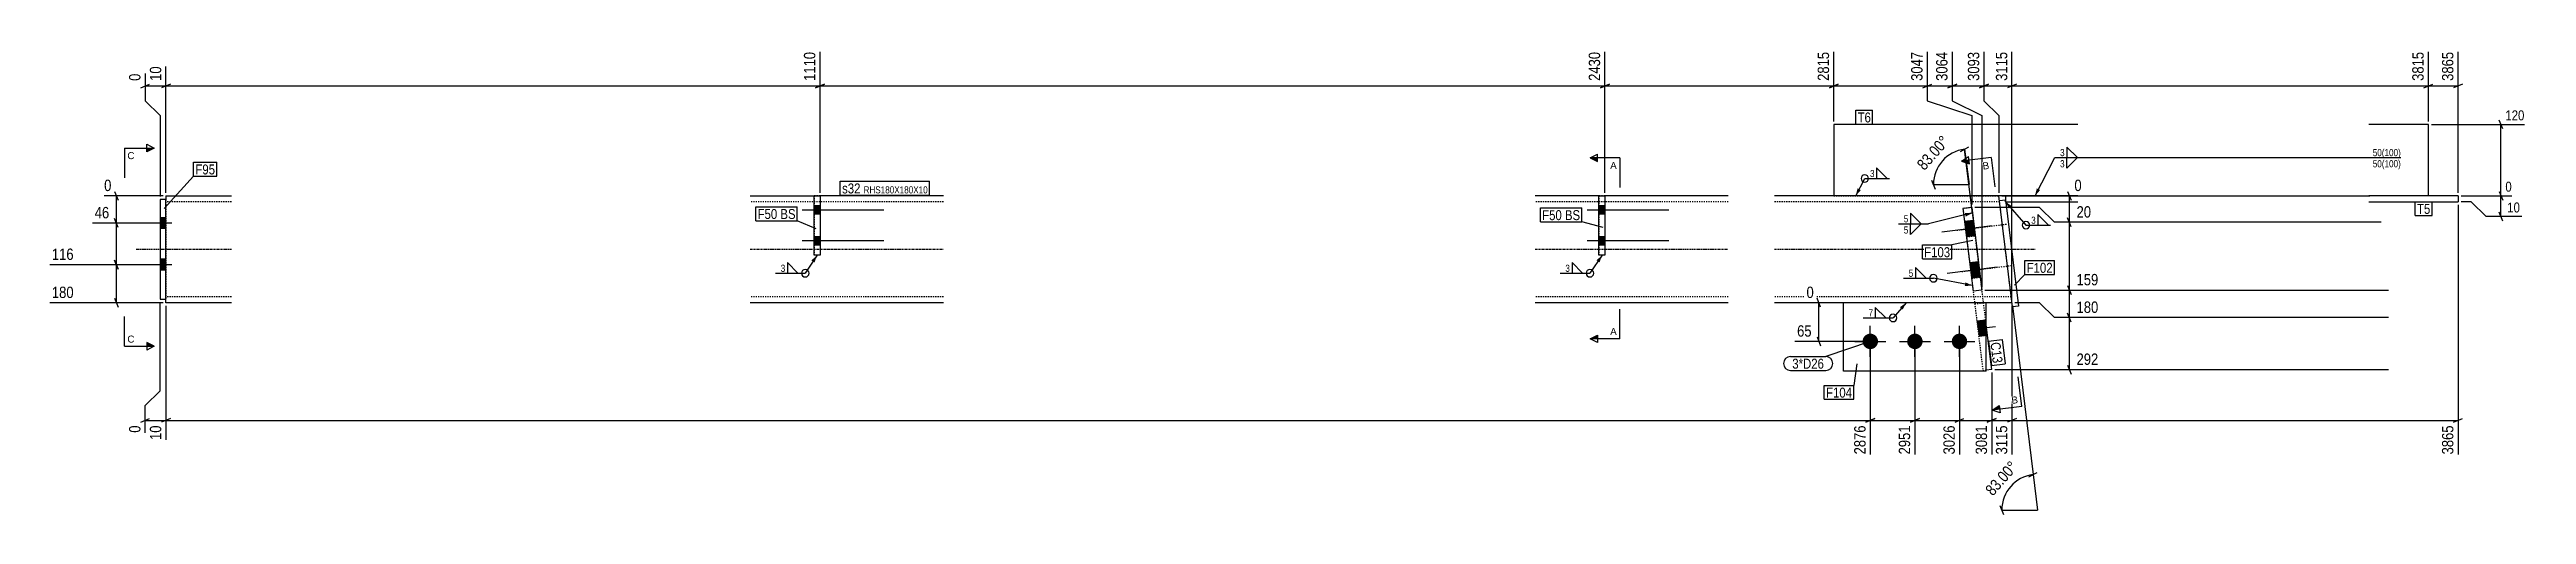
# Model space of a CAD drawing. Header units: millimetres. Extents: x 12 to 42742, y 6 to 829.
# Drawn here: x 12 to 4177, y 12 to 794 of the extents above; entities that cross this region are included whole.
import ezdxf

# ---------------------------------------------------------------- set-up
doc = ezdxf.new("R2010")
doc.units = ezdxf.units.MM
doc.linetypes.add('DXK_LINE_DOT2', pattern=[3.9198, 1.9599, -1.9599])
doc.linetypes.add('DXK_LINE_DOT3', pattern=[5.9187, 2.979, -0.9799, 0.9799, -0.9799])
for name, color, linetype in [('MÅLSÆTNING', 7, 'Continuous'), ('STÅL', 7, 'Continuous'), ('TEKST', 7, 'Continuous')]:
    doc.layers.add(name, color=color, linetype=linetype)
doc.styles.add('Arial', font='ARIAL.TTF', dxfattribs={"height": 0.2})
doc.styles.add('Arial Narrow', font='ARIALN.TTF', dxfattribs={"height": 0.2})

msp = doc.modelspace()

# ---------------------------------------------------------------- hatches: boundary and pattern name
at = {"layer": 'STÅL', "linetype": 'Continuous'}
for points in [[(207.5, 493.4), (207.5, 511.4), (197.5, 511.4), (197.5, 493.4)], [(207.5, 493.4), (207.5, 511.4), (197.5, 511.4), (197.5, 493.4)], [(1307.5, 517.3), (1307.5, 531.3), (1297.5, 531.3), (1297.5, 517.3)], [(2627.5, 517.3), (2627.5, 531.3), (2617.5, 531.3), (2617.5, 517.3)], [(3250.5, 481), (3247.3, 506.8), (3232.5, 505), (3235.6, 479.2)], [(1307.5, 465.3), (1307.5, 479.3), (1297.5, 479.3), (1297.5, 465.3)], [(2627.5, 465.3), (2627.5, 479.3), (2617.5, 479.3), (2617.5, 465.3)], [(207.5, 423.4), (207.5, 441.4), (197.5, 441.4), (197.5, 423.4)], [(207.5, 423.4), (207.5, 441.4), (197.5, 441.4), (197.5, 423.4)], [(3259, 411.5), (3255.9, 437.3), (3241, 435.5), (3244.2, 409.7)], [(3253.1, 337.2), (3256.2, 311.4), (3271.1, 313.2), (3268, 339)], [(3073.9, 316.3, -1), (3073.9, 290.3, -1)], [(3148.9, 316.3, -1), (3148.9, 290.3, -1)], [(3223.9, 316.3, -1), (3223.9, 290.3, -1)]]:
    msp.add_hatch(color=96, dxfattribs=at).paths.add_polyline_path(points)
at = {"layer": 'TEKST', "linetype": 'Continuous'}
for color, points in [(30, [(2615, 612.1), (2615, 605.8), (2602.5, 612.1)]), (3, [(3359.5, 557.9), (3350.9, 548.3), (3353.9, 560.8)]), (3, [(3232.9, 519.4), (3245.8, 519.4), (3234.4, 513.3)]), (3, [(3307.1, 526.8), (3301.2, 538.3), (3311.8, 530.9)]), (3, [(1293, 439.5), (1302.5, 448.3), (1298.3, 436.1)]), (3, [(2613.3, 439.7), (2622.9, 448.3), (2618.5, 436.2)]), (3, [(2613.3, 439.7), (2622.9, 448.3), (2618.5, 436.2)]), (3, [(3234, 402.6), (3245.7, 397.2), (3232.8, 396.5)]), (3, [(3123.7, 360.8), (3134.2, 368.3), (3128.4, 356.8)]), (30, [(2615, 314), (2615, 307.7), (2602.5, 307.7)])]:
    msp.add_hatch(color=color, dxfattribs=at).paths.add_polyline_path(points)

# ---------------------------------------------------------------- linework, layer by layer
at = {"layer": 'MÅLSÆTNING', "color": 7, "linetype": 'Continuous'}
for p, q in [((172.5, 753.9), (172.5, 708.2)), ((207.5, 553.3), (207.5, 766.1)), ((1307.5, 553.3), (1307.5, 790.5)), ((1307.5, 553.3), (1307.5, 790.5)), ((2627.5, 553.3), (2627.5, 790.5)), ((2627.5, 553.3), (2627.5, 790.5)), ((3012.5, 673.3), (3012.5, 790.5)), ((3012.5, 673.3), (3012.5, 790.5)), ((3169.7, 790.5), (3169.7, 708.2)), ((3211.7, 790.5), (3211.7, 708.2)), ((3265.1, 790.5), (3265.1, 708.2)), ((3312.2, 373.3), (3312.2, 790.5)), ((3312.2, 373.3), (3312.2, 790.5)), ((4012.5, 673.3), (4012.5, 790.5)), ((4062.5, 553.3), (4062.5, 790.5)), ((165, 730.2), (180, 736.2)), ((172.5, 733.2), (207.5, 733.2)), ((172.5, 708.2), (197.5, 683.2)), ((215, 736.2), (200, 730.2)), ((1315, 736.2), (1300, 730.2)), ((1300, 730.2), (1315, 736.2)), ((1307.5, 733.2), (2627.5, 733.2)), ((2635, 736.2), (2620, 730.2)), ((2620, 730.2), (2635, 736.2)), ((2627.5, 733.2), (3012.5, 733.2)), ((3020, 736.2), (3005, 730.2)), ((3005, 730.2), (3020, 736.2)), ((3162.2, 730.2), (3177.2, 736.2)), ((3169.7, 733.2), (3211.7, 733.2)), ((3169.7, 708.2), (3244.7, 683.2)), ((3169.7, 708.2), (3244.7, 683.2)), ((3219.2, 736.2), (3204.2, 730.2)), ((3211.7, 708.2), (3261.7, 683.2)), ((3211.7, 708.2), (3261.7, 683.2)), ((3257.6, 730.2), (3272.6, 736.2)), ((3265.1, 733.2), (3312.2, 733.2)), ((3265.1, 708.2), (3290.1, 683.2)), ((3265.1, 708.2), (3290.1, 683.2)), ((3319.7, 736.2), (3304.7, 730.2)), ((3319.7, 736.2), (3304.7, 730.2)), ((4005, 730.2), (4020, 736.2)), ((4012.5, 733.2), (4062.5, 733.2)), ((4070, 736.2), (4055, 730.2)), ((197.5, 683.2), (197.5, 547.3)), ((3244.7, 683.2), (3244.7, 533.7)), ((3244.7, 683.2), (3244.7, 533.7)), ((3261.7, 683.2), (3261.7, 394.7)), ((3261.7, 683.2), (3261.7, 394.7)), ((3290.1, 683.2), (3290.1, 553.3)), ((3290.1, 683.2), (3290.1, 553.3)), ((4017.5, 668.3), (4174, 668.3)), ((4137.5, 660.8), (4131.5, 675.8)), ((4134.5, 548.3), (4134.5, 668.3)), ((3225.6, 622.8), (3239.7, 630.6)), ((3245.9, 518.6), (3232.6, 626.7)), ((3232.6, 626.7), (3240, 567.2)), ((3177, 574.7), (3183, 559.7)), ((3180, 567.2), (3240, 567.2)), ((3295.1, 548.3), (3913.9, 548.3)), ((3405.7, 555.8), (3411.7, 540.8)), ((3408.7, 503.7), (3408.7, 548.3)), ((4067.5, 548.3), (4152.6, 548.3)), ((4067.5, 548.3), (4152.6, 548.3)), ((4131.5, 555.8), (4137.5, 540.8)), ((4131.5, 555.8), (4137.5, 540.8)), ((4134.5, 513.3), (4134.5, 548.3)), ((202.5, 502.4), (84, 502.4)), ((127.1, 494.9), (121.1, 509.9)), ((124.1, 432.4), (124.1, 502.4)), ((3358.7, 528.7), (3249.7, 528.7)), ((3358.7, 528.7), (3249.7, 528.7)), ((3383.7, 503.7), (3358.7, 528.7)), ((3383.7, 503.7), (3358.7, 528.7)), ((3933.3, 503.7), (3383.7, 503.7)), ((3933.3, 503.7), (3383.7, 503.7)), ((3411.7, 496.2), (3405.7, 511.2)), ((3411.7, 496.2), (3405.7, 511.2)), ((3408.7, 389.7), (3408.7, 503.7)), ((4062.5, 533.3), (4062.5, 113.1)), ((4084.5, 538.3), (4067.5, 538.3)), ((4109.5, 513.3), (4084.5, 538.3)), ((4169.7, 513.3), (4109.5, 513.3)), ((4137.5, 505.8), (4131.5, 520.8)), ((202.5, 432.4), (12, 432.4)), ((202.5, 432.4), (12, 432.4)), ((121.1, 439.9), (127.1, 424.9)), ((127.1, 424.9), (121.1, 439.9)), ((124.1, 368.3), (124.1, 432.4)), ((121.1, 375.8), (127.1, 360.8)), ((2990.3, 360.8), (2984.3, 375.8)), ((3266.7, 389.7), (3945.5, 389.7)), ((3266.7, 389.7), (3945.5, 389.7)), ((3405.7, 397.2), (3411.7, 382.2)), ((3405.7, 397.2), (3411.7, 382.2)), ((3408.7, 343.3), (3408.7, 389.7)), ((202.5, 368.3), (12, 368.3)), ((197.5, 220.3), (197.5, 369.3)), ((207.5, 363.3), (207.5, 137.4)), ((3023.9, 368.3), (2966.6, 368.3)), ((2987.3, 303.3), (2987.3, 368.3)), ((3312.2, 363.3), (3312.2, 113.1)), ((3312.8, 363.3), (3347.7, 79.1)), ((3358.7, 368.3), (3317.2, 368.3)), ((3358.7, 368.3), (3317.2, 368.3)), ((3383.7, 343.3), (3358.7, 368.3)), ((3383.7, 343.3), (3358.7, 368.3)), ((3945.5, 343.3), (3383.7, 343.3)), ((3945.5, 343.3), (3383.7, 343.3)), ((3411.7, 335.8), (3405.7, 350.8)), ((3411.7, 335.8), (3405.7, 350.8)), ((3408.7, 255.8), (3408.7, 343.3)), ((3068.9, 303.3), (2947.2, 303.3)), ((2984.3, 310.8), (2990.3, 295.8)), ((3073.9, 298.3), (3073.9, 113.1)), ((3073.9, 298.3), (3073.9, 113.1)), ((3148.9, 298.3), (3148.9, 113.1)), ((3223.9, 298.3), (3223.9, 113.1)), ((3223.9, 298.3), (3223.9, 113.1)), ((3278.2, 250.8), (3278.2, 113.1)), ((3283.2, 255.8), (3945.5, 255.8)), ((3405.7, 263.3), (3411.7, 248.3)), ((172.5, 195.3), (197.5, 220.3)), ((165, 167.3), (180, 173.3)), ((172.5, 149.6), (172.5, 195.3)), ((172.5, 170.3), (207.5, 170.3)), ((215, 173.3), (200, 167.3)), ((3081.4, 173.3), (3066.4, 167.3)), ((3066.4, 167.3), (3081.4, 173.3)), ((3073.9, 170.3), (3148.9, 170.3)), ((3141.4, 167.3), (3156.4, 173.3)), ((3216.4, 167.3), (3231.4, 173.3)), ((3223.9, 170.3), (3278.2, 170.3)), ((3285.7, 173.3), (3270.7, 167.3)), ((3319.7, 173.3), (3304.7, 167.3)), ((3319.7, 173.3), (3304.7, 167.3)), ((3312.2, 170.3), (4062.5, 170.3)), ((4055, 167.3), (4070, 173.3)), ((3340.6, 75.2), (3354.8, 82.9)), ((3347.7, 79.1), (3355, 19.5)), ((3292, 27), (3298, 12)), ((3295, 19.5), (3355, 19.5))]:
    msp.add_line(p, q, dxfattribs=at)
for centre in [(3240, 567.2), (3355, 19.5)]:
    msp.add_arc(centre, 60, 97, 180, dxfattribs=at)
at = {"layer": 'STÅL', "color": 2, "linetype": 'Continuous'}
for p, q in [((3423, 668.3), (3012.5, 668.3)), ((3012.5, 668.3), (3012.5, 548.3)), ((4012.5, 668.3), (3912.5, 668.3)), ((4012.5, 548.3), (4012.5, 668.3)), ((207.5, 542.3), (197.5, 542.3)), ((197.5, 542.3), (197.5, 374.3)), ((207.5, 548.3), (207.5, 542.3)), ((207.5, 548.3), (317.5, 548.3)), ((207.5, 374.3), (207.5, 542.3)), ((1190, 548.3), (1297.5, 548.3)), ((1297.5, 448.3), (1297.5, 548.3)), ((1297.5, 548.3), (1307.5, 548.3)), ((1515, 548.3), (1307.5, 548.3)), ((1307.5, 548.3), (1307.5, 448.3)), ((2617.5, 548.3), (2510, 548.3)), ((2617.5, 448.3), (2617.5, 548.3)), ((2617.5, 548.3), (2627.5, 548.3)), ((2835, 548.3), (2627.5, 548.3)), ((2627.5, 548.3), (2627.5, 448.3)), ((3290.1, 548.3), (2912.5, 548.3)), ((3311.3, 375.5), (3290.1, 548.3)), ((3301.2, 548.3), (3290.1, 548.3)), ((3423, 548.3), (3301.2, 548.3)), ((3301.2, 548.3), (3301.2, 540.1)), ((4062.5, 548.3), (3912.5, 548.3)), ((4062.5, 548.3), (4062.5, 538.3)), ((3244.7, 528.7), (3229.8, 526.8)), ((3229.8, 526.8), (3246.8, 387.9)), ((3244.7, 528.7), (3261.7, 389.7)), ((3291.1, 540.3), (3301, 541.5)), ((3301, 541.5), (3323, 362.5)), ((3301.4, 538.3), (3423, 538.3)), ((3912.5, 538.3), (4062.5, 538.3)), ((1307.5, 448.3), (1297.5, 448.3)), ((2627.5, 448.3), (2617.5, 448.3)), ((3261.7, 389.7), (3246.8, 387.9)), ((3313.1, 361.3), (3311.3, 375.5)), ((197.5, 374.3), (207.5, 374.3)), ((207.5, 368.3), (207.5, 374.3)), ((317.5, 368.3), (207.5, 368.3)), ((1515, 368.3), (1190, 368.3)), ((2835, 368.3), (2510, 368.3)), ((3312.2, 368.3), (2912.5, 368.3)), ((3028.9, 253.3), (3028.9, 368.3)), ((3268.9, 253.3), (3268.9, 368.3)), ((3323, 362.5), (3313.1, 361.3)), ((3278.2, 255.8), (3268.9, 331.2)), ((3268.9, 253.3), (3028.9, 253.3)), ((3278.2, 255.8), (3268.9, 254.7))]:
    msp.add_line(p, q, dxfattribs=at)
at = {"layer": 'STÅL', "color": 7, "linetype": 'DXK_LINE_DOT2'}
for p, q in [((207.5, 542.3), (207.5, 393.3)), ((1307.5, 548.3), (1297.5, 548.3)), ((1297.5, 548.3), (1297.5, 448.3)), ((1307.5, 548.3), (1307.5, 448.3)), ((2627.5, 548.3), (2617.5, 548.3)), ((2617.5, 548.3), (2617.5, 448.3)), ((2627.5, 548.3), (2627.5, 448.3)), ((3012.5, 548.3), (3290.1, 548.3)), ((3423, 548.3), (3301.2, 548.3)), ((4012.5, 548.3), (3912.5, 548.3)), ((317.5, 538.3), (207.5, 538.3)), ((1515, 538.3), (1190, 538.3)), ((2835, 538.3), (2510, 538.3)), ((3291.3, 538.3), (2912.5, 538.3)), ((3244.7, 528.7), (3229.8, 526.8)), ((3229.8, 526.8), (3263.3, 254)), ((3268.9, 331.2), (3244.7, 528.7)), ((3311.3, 375.5), (3291.1, 540.3)), ((3301.2, 538.3), (3301.2, 540.1)), ((3301.2, 538.3), (3301.4, 538.3)), ((1307.5, 448.3), (1297.5, 448.3)), ((2627.5, 448.3), (2617.5, 448.3)), ((207.5, 393.3), (207.5, 374.3)), ((317.5, 378.3), (207.5, 378.3)), ((1515, 378.3), (1190, 378.3)), ((2835, 378.3), (2510, 378.3)), ((3311, 378.3), (2912.5, 378.3)), ((3312, 370.2), (3311.3, 375.5)), ((3268.9, 368.3), (3028.9, 368.3)), ((3249.5, 366.4), (3264.4, 368.2)), ((3249.5, 366.4), (3264.4, 368.2)), ((3312.2, 368.3), (3312, 370.2)), ((3269.7, 325.3), (3254.8, 323.5)), ((3268.9, 254.7), (3263.3, 254))]:
    msp.add_line(p, q, dxfattribs=at)
at = {"layer": 'STÅL', "color": 96, "linetype": 'Continuous'}
for p, q in [((217.5, 502.4), (152.5, 502.4)), ((217.5, 502.4), (152.5, 502.4)), ((207.5, 511.4), (197.5, 511.4)), ((207.5, 511.4), (197.5, 511.4)), ((1415, 524.3), (1277.5, 524.3)), ((1307.5, 531.3), (1297.5, 531.3)), ((1307.5, 517.3), (1297.5, 517.3)), ((2735, 524.3), (2597.5, 524.3)), ((2627.5, 531.3), (2617.5, 531.3)), ((2627.5, 517.3), (2617.5, 517.3)), ((3247.3, 506.8), (3232.5, 505)), ((207.5, 493.4), (197.5, 493.4)), ((207.5, 493.4), (197.5, 493.4)), ((1415, 472.3), (1277.5, 472.3)), ((1307.5, 479.3), (1297.5, 479.3)), ((1307.5, 465.3), (1297.5, 465.3)), ((2735, 472.3), (2597.5, 472.3)), ((2627.5, 479.3), (2617.5, 479.3)), ((2627.5, 465.3), (2617.5, 465.3)), ((3278.7, 497.6), (3194.3, 487.2)), ((3250.5, 481), (3235.6, 479.2)), ((217.5, 432.4), (152.5, 432.4)), ((217.5, 432.4), (152.5, 432.4)), ((207.5, 441.4), (197.5, 441.4)), ((207.5, 441.4), (197.5, 441.4)), ((207.5, 423.4), (197.5, 423.4)), ((207.5, 423.4), (197.5, 423.4)), ((3287.2, 428.1), (3202.9, 417.7)), ((3255.9, 437.3), (3241, 435.5)), ((3259, 411.5), (3244.2, 409.7)), ((3268, 339), (3253.1, 337.2)), ((3047.9, 303.3), (3099.9, 303.3)), ((3073.9, 277.3), (3073.9, 329.3)), ((3122.9, 303.3), (3174.9, 303.3)), ((3148.9, 277.3), (3148.9, 329.3)), ((3197.9, 303.3), (3249.9, 303.3)), ((3223.9, 277.3), (3223.9, 329.3)), ((3284.4, 328), (3254.7, 324.3)), ((3271.1, 313.2), (3256.2, 311.4))]:
    msp.add_line(p, q, dxfattribs=at)
at = {"layer": 'STÅL', "color": 96, "linetype": 'DXK_LINE_DOT2'}
for p, q in [((1415, 524.3), (1277.5, 524.3)), ((1307.5, 531.3), (1297.5, 531.3)), ((1307.5, 517.3), (1297.5, 517.3)), ((2735, 524.3), (2597.5, 524.3)), ((2627.5, 531.3), (2617.5, 531.3)), ((2627.5, 517.3), (2617.5, 517.3)), ((3219.2, 490.3), (3303.5, 500.6)), ((3232.5, 505), (3247.4, 506.8)), ((1415, 472.3), (1277.5, 472.3)), ((1307.5, 479.3), (1297.5, 479.3)), ((1307.5, 465.3), (1297.5, 465.3)), ((2735, 472.3), (2597.5, 472.3)), ((2627.5, 479.3), (2617.5, 479.3)), ((2627.5, 465.3), (2617.5, 465.3)), ((3235.6, 479.2), (3250.5, 481)), ((3227.7, 420.8), (3312.1, 431.1)), ((3241, 435.5), (3255.9, 437.3)), ((3244.2, 409.7), (3259.1, 411.5))]:
    msp.add_line(p, q, dxfattribs=at)
at = {"layer": 'STÅL', "color": 7, "linetype": 'DXK_LINE_DOT3'}
for p, q in [((157.5, 458.3), (317.5, 458.3)), ((1190, 458.3), (1515, 458.3)), ((2510, 458.3), (2835, 458.3)), ((2912.5, 458.3), (3351.2, 458.3))]:
    msp.add_line(p, q, dxfattribs=at)
at = {"layer": 'TEKST', "color": 30, "linetype": 'Continuous'}
for p, q in [((2602.5, 612.1), (2615, 618.3)), ((2602.5, 612.1), (2615, 605.8)), ((2615, 605.8), (2615, 618.3)), ((3240.7, 602.1), (3239.2, 614.5)), ((2602.5, 307.7), (2615, 314)), ((2615, 301.5), (2602.5, 307.7)), ((2615, 314), (2615, 301.5))]:
    msp.add_line(p, q, dxfattribs=at)
at = {"layer": 'TEKST', "color": 3, "linetype": 'Continuous'}
for p, q in [((3245.8, 519.4), (3171.6, 501.1)), ((1302.5, 448.3), (1282.7, 417.9)), ((2622.9, 448.3), (2602.4, 417.9)), ((2622.9, 448.3), (2602.4, 417.9)), ((3245.7, 397.2), (3180, 409.5)), ((3134.2, 368.3), (3112.2, 342.8))]:
    msp.add_line(p, q, dxfattribs=at)
for centre, start, end in [((1282.7, 417.9), 90, 270), ((1282.7, 417.9), 270, 90), ((2602.4, 417.9), 90, 270), ((2602.4, 417.9), 270, 90), ((3180, 409.5), 90, 270), ((3180, 409.5), 270, 90), ((3112.2, 342.8), 90, 270), ((3112.2, 342.8), 270, 90)]:
    msp.add_arc(centre, 6.25, start, end, dxfattribs=at)

# ---------------------------------------------------------------- wipeouts: each hides what was drawn before it
at = {"color": 0}
for points in [[(3401.7, 614), (3401.7, 628.5), (3392.1, 628.5), (3392.1, 614)], [(290.1, 584.3), (290.1, 601.8), (257, 601.8), (257, 584.3)], [(3082, 578.9), (3082, 593.4), (3072.4, 593.4), (3072.4, 578.9)], [(3138.8, 502.6), (3138.8, 517.1), (3129.2, 517.1), (3129.2, 502.6)], [(1250, 419.4), (1250, 433.9), (1240.4, 433.9), (1240.4, 419.4)], [(2569.7, 419.4), (2569.7, 433.9), (2560, 433.9), (2560, 419.4)], [(2996, 257.4), (2996, 274.9), (2942.7, 274.9), (2942.7, 257.4)], [(3043.2, 208.8), (3043.2, 226.3), (2999.5, 226.3), (2999.5, 208.8)]]:
    msp.add_wipeout(points, dxfattribs=at).dxf.layer = 'TEKST'
at = {"color": 0, "linetype": 'Continuous'}
for points in [[(3967.2, 614), (3967.2, 628.5), (3918, 628.5), (3918, 614)], [(154.5, 610), (154.5, 622.5), (142.5, 622.5), (142.5, 610)], [(154.5, 301.2), (154.5, 313.7), (142.5, 313.7), (142.5, 301.2)], [(2647.5, 314), (2647.5, 326.5), (2636.4, 326.5), (2636.4, 314)]]:
    msp.add_wipeout(points, dxfattribs=at).dxf.layer = 'TEKST'

# ---------------------------------------------------------------- next in the draw order: hatches: boundary and pattern name
at = {"layer": 'TEKST', "linetype": 'Continuous'}
for color, points in [(30, [(175, 622.5), (175, 628.7), (187.5, 628.7)]), (3, [(3058, 557.9), (3049.4, 548.3), (3052.4, 560.8)]), (30, [(175, 295), (175, 301.2), (187.5, 295)])]:
    msp.add_hatch(color=color, dxfattribs=at).paths.add_polyline_path(points)

# ---------------------------------------------------------------- next in the draw order: linework, layer by layer
at = {"layer": 'TEKST', "color": 7, "linetype": 'Continuous'}
for p, q in [((137.5, 628.7), (187.5, 628.7)), ((137.5, 295), (137.5, 345)), ((2652.5, 307.7), (2652.5, 357.7)), ((137.5, 295), (187.5, 295)), ((2652.5, 307.7), (2602.5, 307.7))]:
    msp.add_line(p, q, dxfattribs=at)
at = {"layer": 'TEKST', "color": 30, "linetype": 'Continuous'}
for p, q in [((175, 622.5), (175, 635)), ((175, 635), (187.5, 628.7)), ((187.5, 628.7), (175, 622.5)), ((187.5, 295), (175, 301.2)), ((175, 301.2), (175, 288.7)), ((187.5, 295), (175, 288.7))]:
    msp.add_line(p, q, dxfattribs=at)
at = {"layer": 'TEKST', "color": 3, "linetype": 'Continuous'}
for p, q in [((3422.2, 612.5), (3404.3, 630.4)), ((3404.3, 630.4), (3404.3, 612.5)), ((3102.4, 577.4), (3084.5, 595.3)), ((3084.5, 595.3), (3084.5, 577.4)), ((3404.3, 612.5), (3422.2, 612.5)), ((3049.4, 548.3), (3064.6, 577.4)), ((3064.6, 577.4), (3106, 577.4)), ((3084.5, 577.4), (3102.4, 577.4)), ((3159.2, 501.1), (3141.4, 518.9)), ((3141.4, 518.9), (3141.4, 501.1)), ((3141.4, 501.1), (3159.2, 501.1)), ((1232.6, 417.9), (1282.7, 417.9)), ((1270.4, 417.9), (1252.6, 435.8)), ((1252.6, 435.8), (1252.6, 417.9)), ((1252.6, 417.9), (1270.4, 417.9)), ((2552.3, 417.9), (2602.4, 417.9)), ((2590.1, 417.9), (2572.2, 435.8)), ((2572.2, 435.8), (2572.2, 417.9)), ((2572.2, 417.9), (2590.1, 417.9))]:
    msp.add_line(p, q, dxfattribs=at)
for start, end in [(90, 270), (270, 90)]:
    msp.add_arc((3064.6, 577.4), 6.25, start, end, dxfattribs=at)

# ---------------------------------------------------------------- next in the draw order: texts
at = {"layer": 'TEKST', "color": 3, "linetype": 'Continuous', "style": 'Arial'}
for s, p in [('C', (142.5, 610)), ('C', (142.5, 301.2)), ('A', (2636.4, 314))]:
    msp.add_text(s, height=11.9, dxfattribs=at).set_placement(p)
at = {"layer": 'TEKST', "color": 3, "style": 'Arial Narrow'}
for p in [(3073.4, 579.9), (1241.4, 420.4), (2561, 420.4)]:
    msp.add_text('3', height=11.9, dxfattribs=at).set_placement(p)

# ---------------------------------------------------------------- next in the draw order: wipeouts: each hides what was drawn before it
at = {"color": 0, "linetype": 'Continuous'}
for points, layer in [([(2623.5, 794.5), (2595.5, 794.5), (2595.5, 737.7), (2623.5, 737.7)], 'MÅLSÆTNING'), ([(3207.7, 794.5), (3179.7, 794.5), (3179.7, 737.7), (3207.7, 737.7)], 'MÅLSÆTNING'), ([(4058.5, 794.5), (4030.5, 794.5), (4030.5, 737.7), (4058.5, 737.7)], 'MÅLSÆTNING'), ([(203.5, 770.1), (175.5, 770.1), (175.5, 737.7), (203.5, 737.7)], 'MÅLSÆTNING'), ([(4177.5, 671.8), (4177.5, 696.3), (4138.5, 696.3), (4138.5, 671.8)], 'MÅLSÆTNING'), ([(3917.9, 552.3), (3917.9, 580.3), (3413.2, 580.3), (3413.2, 552.3)], 'MÅLSÆTNING'), ([(4156.1, 551.8), (4156.1, 576.3), (4138.5, 576.3), (4138.5, 551.8)], 'MÅLSÆTNING'), ([(116, 506.4), (116, 534.4), (83.6, 534.4), (83.6, 506.4)], 'MÅLSÆTNING'), ([(116, 436.4), (116, 464.4), (11.6, 464.4), (11.6, 436.4)], 'MÅLSÆTNING'), ([(3945.9, 393.7), (3945.9, 421.7), (3416.8, 421.7), (3416.8, 393.7)], 'MÅLSÆTNING'), ([(116, 372.3), (116, 400.3), (11.6, 400.3), (11.6, 372.3)], 'MÅLSÆTNING'), ([(2982.8, 372.3), (2982.8, 400.3), (2962.6, 400.3), (2962.6, 372.3)], 'MÅLSÆTNING'), ([(2979.2, 307.3), (2979.2, 335.3), (2946.8, 335.3), (2946.8, 307.3)], 'MÅLSÆTNING'), ([(3945.9, 259.8), (3945.9, 287.8), (3416.8, 287.8), (3416.8, 259.8)], 'MÅLSÆTNING'), ([(203.5, 165.8), (175.5, 165.8), (175.5, 133.4), (203.5, 133.4)], 'MÅLSÆTNING'), ([(3144.9, 165.8), (3116.9, 165.8), (3116.9, 109.1), (3144.9, 109.1)], 'MÅLSÆTNING'), ([(3274.2, 165.8), (3246.2, 165.8), (3246.2, 109.1), (3274.2, 109.1)], 'MÅLSÆTNING'), ([(4058.5, 165.8), (4030.5, 165.8), (4030.5, 109.1), (4058.5, 109.1)], 'MÅLSÆTNING'), ([(2647.5, 593.3), (2647.5, 605.8), (2636.4, 605.8), (2636.4, 593.3)], 'TEKST'), ([(3274.5, 593.6), (3273, 606), (3261.9, 604.7), (3263.5, 592.3)], 'TEKST')]:
    msp.add_wipeout(points, dxfattribs=at).dxf.layer = layer
at = {"color": 0}
for points, layer in [([(3213.9, 639.3), (3193, 657.8), (3144.3, 602.8), (3165.2, 584.2)], 'MÅLSÆTNING'), ([(3074.8, 671.8), (3074.8, 689.3), (3052.5, 689.3), (3052.5, 671.8)], 'TEKST'), ([(290.1, 584.3), (290.1, 601.8), (257, 601.8), (257, 584.3)], 'TEKST'), ([(1375.5, 552.3), (1375.5, 569.8), (1344.6, 569.8), (1344.6, 552.3)], 'TEKST'), ([(1235.5, 509.3), (1235.5, 526.8), (1202.5, 526.8), (1202.5, 509.3)], 'TEKST'), ([(2555, 507.4), (2555, 524.9), (2522, 524.9), (2522, 507.4)], 'TEKST'), ([(3353.1, 500.3), (3353.1, 514.8), (3343.5, 514.8), (3343.5, 500.3)], 'TEKST'), ([(4015.7, 517.9), (4015.7, 535.4), (3993.4, 535.4), (3993.4, 517.9)], 'TEKST'), ([(3208.2, 445), (3208.2, 462.5), (3164.5, 462.5), (3164.5, 445)], 'TEKST'), ([(3380.6, 418.7), (3380.6, 436.2), (3336.9, 436.2), (3336.9, 418.7)], 'TEKST'), ([(3079.5, 344.3), (3079.5, 358.8), (3069.9, 358.8), (3069.9, 344.3)], 'TEKST'), ([(2996, 257.4), (2996, 274.9), (2942.7, 274.9), (2942.7, 257.4)], 'TEKST'), ([(3043.2, 208.8), (3043.2, 226.3), (2999.5, 226.3), (2999.5, 208.8)], 'TEKST')]:
    msp.add_wipeout(points, dxfattribs=at).dxf.layer = layer

# ---------------------------------------------------------------- next in the draw order: hatches: boundary and pattern name
at = {"layer": 'TEKST', "linetype": 'Continuous'}
msp.add_hatch(color=30, dxfattribs=at).paths.add_polyline_path([(3239.9, 608.3), (3240.7, 602.1), (3227.5, 606.7)])

# ---------------------------------------------------------------- next in the draw order: linework, layer by layer
at = {"layer": 'MÅLSÆTNING', "color": 7, "linetype": 'Continuous'}
for p, q in [((207.5, 553.3), (207.5, 766.1)), ((3169.7, 790.5), (3169.7, 708.2)), ((3211.7, 790.5), (3211.7, 708.2)), ((4012.5, 673.3), (4012.5, 790.5)), ((215, 736.2), (200, 730.2)), ((207.5, 733.2), (1307.5, 733.2)), ((3012.5, 733.2), (3169.7, 733.2)), ((3162.2, 730.2), (3177.2, 736.2)), ((3204.2, 730.2), (3219.2, 736.2)), ((3312.2, 733.2), (4012.5, 733.2)), ((4005, 730.2), (4020, 736.2)), ((202.5, 548.3), (103.5, 548.3)), ((121.1, 555.8), (127.1, 540.8)), ((124.1, 502.4), (124.1, 548.3)), ((202.5, 502.4), (84, 502.4)), ((127.1, 494.9), (121.1, 509.9)), ((207.5, 363.3), (207.5, 137.4)), ((3148.9, 298.3), (3148.9, 113.1)), ((215, 173.3), (200, 167.3)), ((207.5, 170.3), (3073.9, 170.3)), ((3156.4, 173.3), (3141.4, 167.3)), ((3148.9, 170.3), (3223.9, 170.3)), ((3216.4, 167.3), (3231.4, 173.3)), ((3270.7, 167.3), (3285.7, 173.3)), ((3278.2, 170.3), (3312.2, 170.3))]:
    msp.add_line(p, q, dxfattribs=at)
at = {"layer": 'TEKST', "color": 7, "linetype": 'Continuous'}
for p, q in [((254, 604.8), (293.1, 604.8)), ((254, 581.3), (254, 604.8)), ((293.1, 581.3), (293.1, 604.8)), ((2652.5, 612.1), (2602.5, 612.1)), ((2652.5, 612.1), (2652.5, 562.1)), ((3277.2, 612.8), (3227.5, 606.7)), ((3277.2, 612.8), (3283.3, 563.2)), ((204.3, 527.2), (254, 581.3)), ((254, 581.3), (293.1, 581.3)), ((3073.9, 303.3), (2999, 277.9)), ((2939.7, 277.9), (2999, 277.9)), ((2939.7, 254.4), (2999, 254.4)), ((3051.5, 265.5), (3046.2, 229.3)), ((2996.5, 229.3), (3046.2, 229.3)), ((2996.5, 205.8), (2996.5, 229.3)), ((3046.2, 205.8), (3046.2, 229.3)), ((2996.5, 205.8), (3046.2, 205.8))]:
    msp.add_line(p, q, dxfattribs=at)
at = {"layer": 'TEKST', "color": 30, "linetype": 'Continuous'}
for q in [(3239.2, 614.5), (3240.7, 602.1)]:
    msp.add_line((3227.5, 606.7), q, dxfattribs=at)
at = {"layer": 'TEKST', "color": 3, "linetype": 'Continuous'}
for p, q in [((3301.2, 538.3), (3335.7, 498.8)), ((3373.5, 498.8), (3355.7, 516.7)), ((3355.7, 516.7), (3355.7, 498.8)), ((3335.7, 498.8), (3377.1, 498.8)), ((3355.7, 498.8), (3373.5, 498.8)), ((3062.1, 342.8), (3112.2, 342.8)), ((3099.9, 342.8), (3082, 360.6)), ((3082, 360.6), (3082, 342.8)), ((3082, 342.8), (3099.9, 342.8))]:
    msp.add_line(p, q, dxfattribs=at)
for start, end in [(90, 270), (270, 90)]:
    msp.add_arc((3335.7, 498.8), 6.25, start, end, dxfattribs=at)
at = {"layer": 'TEKST', "color": 7, "linetype": 'Continuous'}
for centre, start, end in [((2939.7, 266.1), 90, 270), ((2999, 266.1), 270, 90)]:
    msp.add_arc(centre, 11.7, start, end, dxfattribs=at)

# ---------------------------------------------------------------- next in the draw order: texts
at = {"layer": 'MÅLSÆTNING', "color": 3, "linetype": 'Continuous', "style": 'Arial Narrow'}
for s, p in [('2430', (2619.5, 741.7)), ('3064', (3203.7, 741.7)), ('3865', (4054.5, 741.7)), ('2951', (3140.9, 113.1)), ('3081', (3270.2, 113.1)), ('3865', (4054.5, 113.1))]:
    msp.add_text(s, height=19.09, rotation=90.0002, dxfattribs=at).set_placement(p)
for s, height, p in [('120', 16.7, (4142, 675.3)), ('0', 19.1, (3417.2, 556.3)), ('46', 19.09, (87.6, 510.4)), ('116', 19.09, (15.6, 440.4)), ('159', 19.09, (3420.8, 397.7)), ('180', 19.09, (15.6, 376.3)), ('0', 19.1, (2966.6, 376.3)), ('65', 19.09, (2950.8, 311.3)), ('292', 19.09, (3420.8, 263.8))]:
    msp.add_text(s, height=height, dxfattribs=at).set_placement(p)
at = {"layer": 'MÅLSÆTNING', "color": 3, "style": 'Arial Narrow'}
msp.add_text('83.00°', height=19.09, rotation=48.5009, dxfattribs=at).set_placement((3164.9, 589.9))
at = {"layer": 'TEKST', "color": 3, "style": 'Arial Narrow'}
for s, height, p in [('F95', 16.7, (257, 584.3)), ('3', 11.9, (3344.5, 501.3)), ('7', 11.9, (3070.9, 345.3)), ('3*D26', 16.7, (2942.7, 257.4)), ('F104', 16.7, (2999.5, 208.8))]:
    msp.add_text(s, height=height, dxfattribs=at).set_placement(p)
at = {"layer": 'TEKST', "color": 3, "linetype": 'Continuous', "style": 'Arial'}
msp.add_text('A', height=11.9, dxfattribs=at).set_placement((2636.4, 593.3))
msp.add_text('B', height=11.9, rotation=7.0015, dxfattribs=at).set_placement((3263.5, 592.3))

# ---------------------------------------------------------------- next in the draw order: wipeouts: each hides what was drawn before it
at = {"color": 0, "linetype": 'Continuous'}
for points, layer in [([(168.5, 757.9), (140.5, 757.9), (140.5, 737.7), (168.5, 737.7)], 'MÅLSÆTNING'), ([(4170, 516.8), (4170, 541.3), (4141.7, 541.3), (4141.7, 516.8)], 'MÅLSÆTNING'), ([(3945.9, 347.3), (3945.9, 375.3), (3416.8, 375.3), (3416.8, 347.3)], 'MÅLSÆTNING'), ([(168.5, 165.8), (140.5, 165.8), (140.5, 145.6), (168.5, 145.6)], 'MÅLSÆTNING'), ([(3967.2, 595.3), (3967.2, 609.8), (3918, 609.8), (3918, 595.3)], 'TEKST'), ([(3138.8, 483.8), (3138.8, 498.3), (3129.2, 498.3), (3129.2, 483.8)], 'TEKST')]:
    msp.add_wipeout(points, dxfattribs=at).dxf.layer = layer
at = {"color": 0}
for points in [[(3074.8, 671.8), (3074.8, 689.3), (3052.5, 689.3), (3052.5, 671.8)], [(1375.5, 552.3), (1375.5, 569.8), (1344.6, 569.8), (1344.6, 552.3)], [(1235.5, 509.3), (1235.5, 526.8), (1202.5, 526.8), (1202.5, 509.3)], [(2555, 507.4), (2555, 524.9), (2522, 524.9), (2522, 507.4)], [(4015.7, 517.9), (4015.7, 535.4), (3993.4, 535.4), (3993.4, 517.9)], [(3208.2, 445), (3208.2, 462.5), (3164.5, 462.5), (3164.5, 445)], [(3380.6, 418.7), (3380.6, 436.2), (3336.9, 436.2), (3336.9, 418.7)]]:
    msp.add_wipeout(points, dxfattribs=at).dxf.layer = 'TEKST'

# ---------------------------------------------------------------- next in the draw order: linework, layer by layer
at = {"layer": 'TEKST', "color": 7, "linetype": 'Continuous'}
for p, q in [((3049.5, 692.3), (3077.8, 692.3)), ((3049.5, 668.8), (3049.5, 692.3)), ((3049.5, 668.8), (3077.8, 668.8)), ((3077.8, 668.8), (3077.8, 692.3)), ((1341.6, 549.3), (1341.6, 572.8)), ((1199.5, 506.3), (1199.5, 529.8)), ((2519, 504.4), (2519, 527.9)), ((3990.4, 538.4), (4018.7, 538.4)), ((3990.4, 514.9), (3990.4, 538.4)), ((3990.4, 514.9), (4018.7, 514.9)), ((4018.7, 514.9), (4018.7, 538.4)), ((3161.5, 465.5), (3211.2, 465.5)), ((3161.5, 442), (3161.5, 465.5)), ((3246.4, 473.2), (3211.2, 465.5)), ((3211.2, 442), (3211.2, 465.5)), ((3161.5, 442), (3211.2, 442)), ((3333.9, 439.2), (3383.6, 439.2)), ((3333.9, 415.7), (3333.9, 439.2)), ((3383.6, 415.7), (3383.6, 439.2)), ((3316.3, 398), (3333.9, 415.7)), ((3333.9, 415.7), (3383.6, 415.7))]:
    msp.add_line(p, q, dxfattribs=at)
at = {"layer": 'TEKST', "color": 3, "linetype": 'Continuous'}
for p, q in [((3121.4, 501.1), (3171.6, 501.1)), ((3141.4, 501.1), (3159.2, 501.1)), ((3159.2, 501.1), (3141.4, 483.2)), ((3141.4, 483.2), (3141.4, 501.1))]:
    msp.add_line(p, q, dxfattribs=at)

# ---------------------------------------------------------------- next in the draw order: texts
at = {"layer": 'MÅLSÆTNING', "color": 3, "linetype": 'Continuous', "style": 'Arial Narrow'}
for s, height, p in [('0', 19.1, (164.5, 741.7)), ('10', 19.09, (199.5, 741.7)), ('0', 19.1, (164.5, 149.6)), ('10', 19.09, (199.5, 137.4))]:
    msp.add_text(s, height=height, rotation=90.0002, dxfattribs=at).set_placement(p)
for s, height, p in [('0', 16.7, (4142, 555.3)), ('10', 16.7, (4145.2, 520.3)), ('180', 19.09, (3420.8, 351.3))]:
    msp.add_text(s, height=height, dxfattribs=at).set_placement(p)
at = {"layer": 'TEKST', "color": 3, "style": 'Arial Narrow'}
for s, height, p in [('T6', 16.7, (3052.5, 671.8)), ('5', 11.9, (3130.2, 503.6)), ('T5', 16.7, (3993.4, 517.9)), ('F103', 16.7, (3164.5, 445)), ('F102', 16.7, (3336.9, 418.7))]:
    msp.add_text(s, height=height, dxfattribs=at).set_placement(p)
at = {"layer": 'TEKST', "color": 3, "linetype": 'Continuous', "style": 'Arial Narrow'}
for s, height, p in [('50(100)', 11.93, (3919, 615)), ('50(100)', 11.93, (3919, 596.3)), ('5', 11.9, (3130.2, 484.8))]:
    msp.add_text(s, height=height, dxfattribs=at).set_placement(p)

# ---------------------------------------------------------------- next in the draw order: wipeouts: each hides what was drawn before it
at = {"color": 0, "linetype": 'Continuous'}
for points, layer in [([(1303.5, 794.5), (1275.5, 794.5), (1275.5, 737.7), (1303.5, 737.7)], 'MÅLSÆTNING'), ([(3008.5, 794.5), (2980.5, 794.5), (2980.5, 737.7), (3008.5, 737.7)], 'MÅLSÆTNING'), ([(3165.7, 794.5), (3137.7, 794.5), (3137.7, 737.7), (3165.7, 737.7)], 'MÅLSÆTNING'), ([(3308.2, 794.5), (3280.2, 794.5), (3280.2, 737.7), (3308.2, 737.7)], 'MÅLSÆTNING'), ([(4008.5, 794.5), (3980.5, 794.5), (3980.5, 737.7), (4008.5, 737.7)], 'MÅLSÆTNING'), ([(119.6, 552.3), (119.6, 580.3), (99.5, 580.3), (99.5, 552.3)], 'MÅLSÆTNING'), ([(3933.7, 507.7), (3933.7, 535.7), (3416.8, 535.7), (3416.8, 507.7)], 'MÅLSÆTNING'), ([(3069.9, 165.8), (3041.9, 165.8), (3041.9, 109.1), (3069.9, 109.1)], 'MÅLSÆTNING'), ([(3219.9, 165.8), (3191.9, 165.8), (3191.9, 109.1), (3219.9, 109.1)], 'MÅLSÆTNING'), ([(3401.7, 595.3), (3401.7, 609.8), (3392.1, 609.8), (3392.1, 595.3)], 'TEKST')]:
    msp.add_wipeout(points, dxfattribs=at).dxf.layer = layer
at = {"color": 0}
for points, layer in [([(3329, 91.6), (3308, 110.2), (3259.3, 55.1), (3280.3, 36.5)], 'MÅLSÆTNING'), ([(1488.8, 552.3), (1488.8, 564.8), (1380.7, 564.8), (1380.7, 552.3)], 'TEKST'), ([(1266.3, 509.3), (1266.3, 526.8), (1240.8, 526.8), (1240.8, 509.3)], 'TEKST'), ([(2585.9, 507.4), (2585.9, 524.9), (2560.3, 524.9), (2560.3, 507.4)], 'TEKST')]:
    msp.add_wipeout(points, dxfattribs=at).dxf.layer = layer

# ---------------------------------------------------------------- next in the draw order: linework, layer by layer
at = {"layer": 'MÅLSÆTNING', "color": 7, "linetype": 'Continuous'}
for p, q in [((3265.1, 790.5), (3265.1, 708.2)), ((3211.7, 733.2), (3265.1, 733.2)), ((3272.6, 736.2), (3257.6, 730.2)), ((3312.2, 363.3), (3312.2, 113.1)), ((3278.2, 250.8), (3278.2, 113.1))]:
    msp.add_line(p, q, dxfattribs=at)
at = {"layer": 'TEKST', "color": 7, "linetype": 'Continuous'}
msp.add_line((137.5, 628.7), (137.5, 578.7), dxfattribs=at)
at = {"layer": 'TEKST', "color": 3, "linetype": 'Continuous'}
for p, q in [((3350.9, 548.3), (3384.4, 612.5)), ((3384.4, 612.5), (3966.2, 612.5)), ((3404.3, 612.5), (3422.2, 612.5)), ((3422.2, 612.5), (3404.3, 594.7)), ((3404.3, 594.7), (3404.3, 612.5))]:
    msp.add_line(p, q, dxfattribs=at)

# ---------------------------------------------------------------- next in the draw order: texts
at = {"layer": 'MÅLSÆTNING', "color": 3, "linetype": 'Continuous', "style": 'Arial Narrow'}
for s, p in [('1110', (1299.5, 741.7)), ('2815', (3004.5, 741.7)), ('3047', (3161.7, 741.7)), ('3115', (3304.2, 741.7)), ('3815', (4004.5, 741.7)), ('2876', (3065.9, 113.1)), ('3026', (3215.9, 113.1))]:
    msp.add_text(s, height=19.09, rotation=90.0002, dxfattribs=at).set_placement(p)
for s, height, p in [('0', 19.1, (103.5, 556.3)), ('20', 19.09, (3420.8, 511.7))]:
    msp.add_text(s, height=height, dxfattribs=at).set_placement(p)
at = {"layer": 'MÅLSÆTNING', "color": 3, "style": 'Arial Narrow'}
msp.add_text('83.00°', height=19.09, rotation=48.5009, dxfattribs=at).set_placement((3280, 42.2))
at = {"layer": 'TEKST', "color": 3, "style": 'Arial Narrow'}
msp.add_text('3', height=11.9, dxfattribs=at).set_placement((3393.1, 615))
at = {"layer": 'TEKST', "color": 3, "linetype": 'Continuous', "style": 'Arial Narrow'}
msp.add_text('3', height=11.9, dxfattribs=at).set_placement((3393.1, 596.3))

# ---------------------------------------------------------------- next in the draw order: wipeouts: each hides what was drawn before it
at = {"color": 0}
for points in [[(1488.8, 552.3), (1488.8, 564.8), (1380.7, 564.8), (1380.7, 552.3)], [(1266.3, 509.3), (1266.3, 526.8), (1240.8, 526.8), (1240.8, 509.3)], [(2585.9, 507.4), (2585.9, 524.9), (2560.3, 524.9), (2560.3, 507.4)], [(3147.2, 411), (3147.2, 425.5), (3137.6, 425.5), (3137.6, 411)]]:
    msp.add_wipeout(points, dxfattribs=at).dxf.layer = 'TEKST'

# ---------------------------------------------------------------- next in the draw order: linework, layer by layer
at = {"layer": 'TEKST', "color": 7, "linetype": 'Continuous'}
for p, q in [((1341.6, 572.8), (1491.8, 572.8)), ((1341.6, 549.3), (1491.8, 549.3)), ((1491.8, 549.3), (1491.8, 572.8)), ((1199.5, 529.8), (1269.3, 529.8)), ((1199.5, 506.3), (1269.3, 506.3)), ((1269.3, 506.3), (1269.3, 529.8)), ((1301.2, 492.6), (1269.3, 506.3)), ((2519, 527.9), (2588.9, 527.9)), ((2519, 504.4), (2588.9, 504.4)), ((2588.9, 504.4), (2588.9, 527.9)), ((2624.5, 494.9), (2588.9, 504.4))]:
    msp.add_line(p, q, dxfattribs=at)
at = {"layer": 'TEKST', "color": 3, "linetype": 'Continuous'}
for p, q in [((3167.7, 409.5), (3149.8, 427.4)), ((3149.8, 427.4), (3149.8, 409.5)), ((3129.9, 409.5), (3180, 409.5)), ((3149.8, 409.5), (3167.7, 409.5))]:
    msp.add_line(p, q, dxfattribs=at)

# ---------------------------------------------------------------- next in the draw order: texts
at = {"layer": 'TEKST', "color": 3, "style": 'Arial Narrow'}
for s, height, p in [('s32', 16.7, (1344.6, 552.3)), ('RHS180X180X10', 11.93, (1380.7, 552.3)), ('F50', 16.7, (1202.5, 509.3)), ('BS', 16.7, (1240.8, 509.3)), ('F50', 16.7, (2522, 507.4)), ('BS', 16.7, (2560.3, 507.4)), ('5', 11.9, (3138.6, 412))]:
    msp.add_text(s, height=height, dxfattribs=at).set_placement(p)

# ---------------------------------------------------------------- next in the draw order: wipeouts: each hides what was drawn before it
at = {"color": 0, "linetype": 'Continuous'}
for points, layer in [([(3261.1, 794.5), (3233.1, 794.5), (3233.1, 737.7), (3261.1, 737.7)], 'MÅLSÆTNING'), ([(3308.2, 165.8), (3280.2, 165.8), (3280.2, 109.1), (3308.2, 109.1)], 'MÅLSÆTNING'), ([(3322.9, 199.5), (3321.4, 211.9), (3310.3, 210.5), (3311.9, 198.1)], 'TEKST')]:
    msp.add_wipeout(points, dxfattribs=at).dxf.layer = layer
at = {"color": 0}
msp.add_wipeout([(3280.1, 266), (3297.5, 268.1), (3293.2, 303.1), (3275.8, 300.9)], dxfattribs=at).dxf.layer = 'TEKST'

# ---------------------------------------------------------------- next in the draw order: hatches: boundary and pattern name
at = {"layer": 'TEKST', "linetype": 'Continuous'}
msp.add_hatch(color=30, dxfattribs=at).paths.add_polyline_path([(3290.6, 195.5), (3291.4, 189.3), (3279, 187.8)])

# ---------------------------------------------------------------- next in the draw order: linework, layer by layer
at = {"layer": 'TEKST', "color": 7, "linetype": 'Continuous'}
for q in [(3322.5, 243.5), (3279, 187.8)]:
    msp.add_line((3328.6, 193.9), q, dxfattribs=at)
at = {"layer": 'TEKST', "color": 30, "linetype": 'Continuous'}
for p, q in [((3279, 187.8), (3290.6, 195.5)), ((3292.2, 183.1), (3279, 187.8)), ((3290.6, 195.5), (3292.2, 183.1))]:
    msp.add_line(p, q, dxfattribs=at)

# ---------------------------------------------------------------- next in the draw order: texts
at = {"layer": 'MÅLSÆTNING', "color": 3, "linetype": 'Continuous', "style": 'Arial Narrow'}
for s, p in [('3093', (3257.1, 741.7)), ('3115', (3304.2, 113.1))]:
    msp.add_text(s, height=19.09, rotation=90.0002, dxfattribs=at).set_placement(p)
at = {"layer": 'TEKST', "color": 3, "linetype": 'Continuous', "style": 'Arial'}
msp.add_text('B', height=11.9, rotation=7.0015, dxfattribs=at).set_placement((3311.9, 198.1))

# ---------------------------------------------------------------- next in the draw order: wipeouts: each hides what was drawn before it
at = {"color": 0}
msp.add_wipeout([(3280.1, 266), (3297.5, 268.1), (3293.2, 303.1), (3275.8, 300.9)], dxfattribs=at).dxf.layer = 'TEKST'

# ---------------------------------------------------------------- next in the draw order: linework, layer by layer
at = {"layer": 'TEKST', "color": 7, "linetype": 'Continuous'}
for p, q in [((3272.5, 303.5), (3295.8, 306.4)), ((3272.5, 303.5), (3277.5, 262.7)), ((3295.8, 306.4), (3300.8, 265.5)), ((3277.5, 262.7), (3300.8, 265.5))]:
    msp.add_line(p, q, dxfattribs=at)

# ---------------------------------------------------------------- next in the draw order: texts
at = {"layer": 'TEKST', "color": 3, "style": 'Arial Narrow'}
msp.add_text('C13', height=16.7, rotation=-82.9987, dxfattribs=at).set_placement((3275.8, 300.9))

doc.saveas('drawing.dxf')
